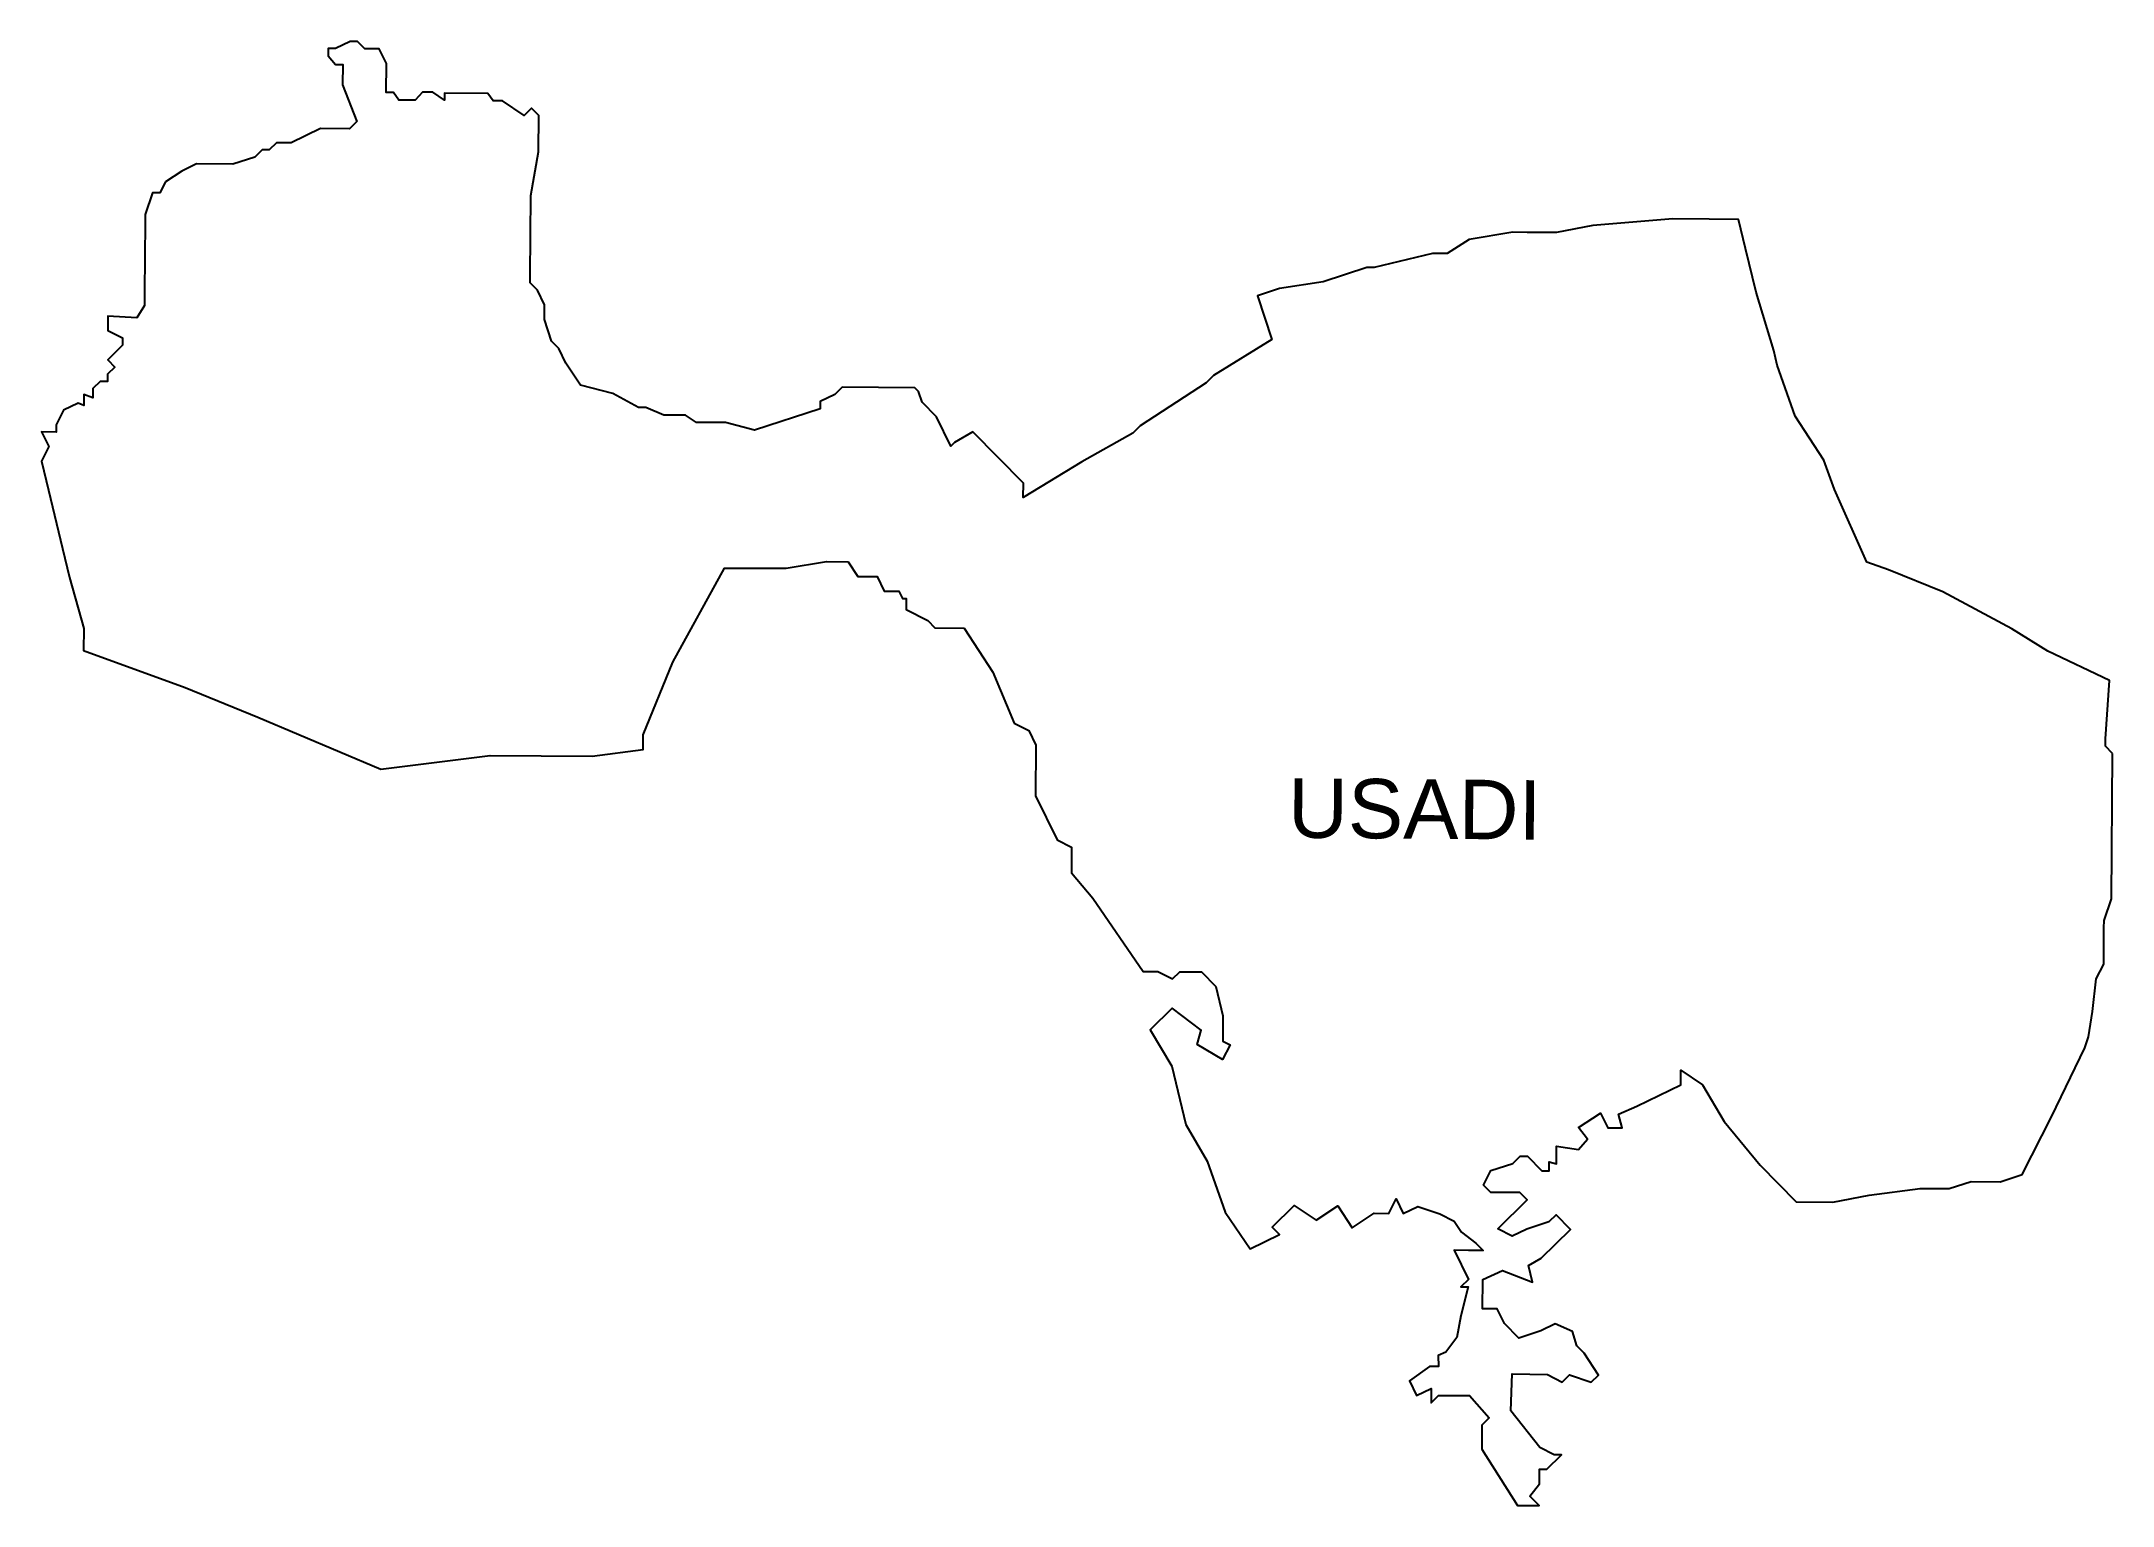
# Model space of a CAD drawing. Header units: metres. Extents: x 281636 to 292461, y 2021459 to 2023910.
# Drawn here: x 289273 to 292461, y 2021459 to 2023712 of the extents above; entities that cross this region are included whole.
import ezdxf

# ---------------------------------------------------------------- set-up
doc = ezdxf.new("R2010")
doc.units = ezdxf.units.M
doc.layers.add('VILLAGE BOUNDRY', color=10, linetype='Continuous')
doc.layers.add('VILLAGE NAME', color=250, linetype='Continuous')
doc.styles.get("Standard").update_dxf_attribs({"font": 'simplex.shx'})

msp = doc.modelspace()

# ---------------------------------------------------------------- texts
at = {"layer": 'VILLAGE NAME', "insert": (291192.6, 2022578.1), "char_height": 91.425, "attachment_point": 1, "rotation": 359.5442}
msp.add_mtext_dynamic_manual_height_columns('{\\fArial|b0|i0|c0|p34;USADI}', width=661.323, gutter_width=457.1, heights=[0], dxfattribs=at)

# ---------------------------------------------------------------- linework, layer by layer
at = {"layer": 'VILLAGE BOUNDRY'}
msp.add_lwpolyline([(292461.4, 2022616.4), (292450.3, 2022627.7), (292450.3, 2022638.9), (292456.6, 2022728.4), (292361.8, 2022773.9), (292306.1, 2022808), (292200.1, 2022864.8), (292116.4, 2022899), (292082.9, 2022910.5), (292033.4, 2023022.8), (292016.9, 2023067.7), (291972.7, 2023135.3), (291945.3, 2023213.9), (291939.9, 2023236.3), (291912.6, 2023326.1), (291896.3, 2023393.4), (291885.4, 2023438.3), (291840.6, 2023438.6), (291784.6, 2023439), (291661.4, 2023428.8), (291605.3, 2023418.1), (291571.7, 2023418.3), (291560.5, 2023418.4), (291538.1, 2023418.6), (291470.8, 2023407.6), (291437.1, 2023385.8), (291414.7, 2023385.9), (291325, 2023364.2), (291313.7, 2023364.3), (291246.4, 2023342.4), (291179.1, 2023331.7), (291145.4, 2023320.8), (291167.3, 2023253.4), (291077.3, 2023198.1), (291066, 2023187), (290964.7, 2023120.6), (290953.4, 2023109.5), (290874.7, 2023065.3), (290784.7, 2023010), (290784.9, 2023032.4), (290707.1, 2023111.4), (290679, 2023094.8), (290673.3, 2023089.3), (290651.3, 2023134.2), (290629.1, 2023156.8), (290623.6, 2023173.6), (290618, 2023179.3), (290506.1, 2023180.1), (290494.8, 2023169), (290472.3, 2023158), (290472.2, 2023146.8), (290371.2, 2023114), (290326.5, 2023125.5), (290281.7, 2023125.9), (290265, 2023137.2), (290231.4, 2023137.2), (290203.5, 2023148.8), (290192.3, 2023148.9), (290153.2, 2023170.4), (290103, 2023183.2), (290080.8, 2023217), (290069.8, 2023239.5), (290058.7, 2023250.8), (290047.8, 2023284.4), (290047.9, 2023306.8), (290036.9, 2023329.3), (290025.8, 2023340.6), (290025.9, 2023351.8), (290026.8, 2023475), (290038.5, 2023542.1), (290038.9, 2023598), (290027.9, 2023609.3), (290016.6, 2023598.2), (289983.2, 2023620.9), (289969, 2023620.9), (289960.8, 2023632.2), (289893.7, 2023632.8), (289893.6, 2023621.6), (289875.8, 2023634.1), (289860.1, 2023634.1), (289848.8, 2023621.9), (289837.6, 2023622), (289823.8, 2023622), (289815.3, 2023633.4), (289804.1, 2023633.4), (289804.4, 2023678.2), (289793.4, 2023700.7), (289771, 2023700.9), (289759.9, 2023712.2), (289748.7, 2023712.3), (289726.2, 2023701.2), (289715, 2023701.3), (289714.9, 2023690.1), (289726.1, 2023677), (289737.3, 2023677), (289737, 2023645.2), (289758.9, 2023589), (289747.7, 2023577.9), (289702.9, 2023578.2), (289657.9, 2023556.2), (289635.5, 2023556.4), (289624.2, 2023545.2), (289613.1, 2023545.3), (289601.7, 2023534.2), (289568.1, 2023523.3), (289512.1, 2023523.7), (289489.6, 2023512.7), (289464.3, 2023496.1), (289455.7, 2023479.4), (289444.6, 2023479.4), (289433.1, 2023445.9), (289432.9, 2023412.3), (289432.8, 2023401.2), (289432, 2023306), (289420.4, 2023286.7), (289375.9, 2023289.6), (289375.7, 2023267.2), (289398.1, 2023255.8), (289398, 2023244.6), (289375.4, 2023222.4), (289386.5, 2023211.1), (289375.2, 2023200), (289375.1, 2023188.8), (289363.9, 2023188.9), (289352.7, 2023177.8), (289352.7, 2023163.9), (289338.5, 2023169), (289338.5, 2023151.8), (289330.1, 2023155.6), (289307.6, 2023144.5), (289296.2, 2023122.2), (289296.1, 2023111), (289273.8, 2023111.2), (289284.8, 2023088.7), (289273.4, 2023066.4), (289284.3, 2023021.5), (289306, 2022931.8), (289316.8, 2022886.9), (289338.6, 2022808.4), (289338.4, 2022774.8), (289494.7, 2022717.6), (289606.3, 2022671.9), (289796.1, 2022592.1), (289964.2, 2022613.2), (290121, 2022612), (290199.4, 2022622.6), (290199.6, 2022645), (290245.2, 2022756.6), (290324.8, 2022901.6), (290420, 2022901.6), (290481.6, 2022911.6), (290515.2, 2022911.3), (290530, 2022888.8), (290559.8, 2022888.6), (290570.8, 2022866.1), (290593.2, 2022865.9), (290598.8, 2022854.7), (290604.3, 2022854.6), (290604.3, 2022837.8), (290637.7, 2022820.8), (290648.8, 2022809.4), (290693.6, 2022809.1), (290737.8, 2022741.6), (290770.9, 2022663), (290793.1, 2022651.6), (290804.2, 2022629.1), (290803.6, 2022550.8), (290836.7, 2022483.3), (290859, 2022471.9), (290859, 2022432.7), (290892, 2022393.3), (290969.5, 2022280.7), (290991.9, 2022280.5), (291014.2, 2022269.2), (291025.5, 2022280.3), (291059, 2022280), (291081.3, 2022257.5), (291092.1, 2022212.6), (291092.1, 2022173.3), (291103, 2022167.7), (291091.6, 2022145.4), (291052.6, 2022168.1), (291058.4, 2022190.5), (291013.8, 2022224.4), (290980, 2022191.1), (291013.2, 2022134.8), (291034.8, 2022045), (291068, 2021988.8), (291095.4, 2021910.2), (291134.2, 2021853.9), (291179.1, 2021876), (291168, 2021887.3), (291201.9, 2021920.6), (291235.3, 2021898), (291269, 2021920.1), (291291.2, 2021886.3), (291325, 2021908.5), (291347.4, 2021908.3), (291358.7, 2021930.6), (291369.7, 2021908.1), (291392.2, 2021919.1), (291425.7, 2021907.7), (291448, 2021896.3), (291459.1, 2021879.4), (291481.4, 2021862.4), (291492.5, 2021851.2), (291470.1, 2021851.3), (291447.7, 2021851.5), (291469.8, 2021806.6), (291458.4, 2021795.4), (291469.7, 2021795.4), (291458.1, 2021750.7), (291452.3, 2021717.1), (291435.3, 2021694.8), (291423.2, 2021689.7), (291423.9, 2021672.5), (291410.2, 2021672.5), (291379, 2021650.5), (291390, 2021628), (291412.5, 2021639), (291412.3, 2021616.6), (291423.6, 2021627.8), (291471.7, 2021627.8), (291501.7, 2021593.6), (291490.4, 2021582.4), (291490.4, 2021545.3), (291545.4, 2021458.8), (291579, 2021458.6), (291564.5, 2021473.3), (291579.3, 2021492.2), (291579.5, 2021514.6), (291590.7, 2021514.5), (291613.2, 2021536.7), (291602, 2021536.8), (291579.7, 2021548.2), (291535.4, 2021604.5), (291537.4, 2021661.3), (291591.8, 2021660.1), (291614.1, 2021648.7), (291625.4, 2021659.8), (291658.9, 2021648.3), (291670.2, 2021659.4), (291648, 2021693.2), (291636.9, 2021704.5), (291630.2, 2021726.7), (291603.6, 2021738.3), (291581.1, 2021727.3), (291547.4, 2021716.4), (291525.2, 2021738.9), (291514.2, 2021761.4), (291491.8, 2021761.6), (291492.1, 2021806.4), (291522.1, 2021820.2), (291568.5, 2021802.3), (291562.3, 2021828.2), (291582, 2021839.3), (291627.1, 2021883.7), (291604.9, 2021906.3), (291593.6, 2021895.2), (291559.9, 2021884.2), (291537.4, 2021873.2), (291515.1, 2021884.6), (291560.3, 2021929.1), (291549.1, 2021940.3), (291504.4, 2021940.7), (291493.2, 2021951.9), (291504.6, 2021974.3), (291538.3, 2021985.2), (291549.6, 2021996.3), (291560.8, 2021996.2), (291583, 2021973.7), (291594.2, 2021973.6), (291594.2, 2021987.6), (291605.5, 2021984.7), (291605.5, 2022011.8), (291639.2, 2022006.8), (291653.2, 2022022.6), (291639.5, 2022040.4), (291673.3, 2022062.5), (291684.3, 2022040.1), (291706.7, 2022039.9), (291701, 2022061.1), (291729.3, 2022073.3), (291796.8, 2022106.4), (291797, 2022128.8), (291830.4, 2022106.2), (291863.5, 2022049.9), (291919, 2021982.3), (291974.6, 2021925.9), (292030.6, 2021925.4), (292086.6, 2021936.2), (292165.1, 2021946.8), (292209.9, 2021946.4), (292243.6, 2021957.4), (292288.3, 2021957), (292322, 2021968), (292367.5, 2022057.2), (292418.7, 2022163.2), (292424.4, 2022180), (292430.3, 2022219.1), (292436.3, 2022269.4), (292447.7, 2022291.8), (292447.9, 2022314.2), (292448.1, 2022347.8), (292448.2, 2022358.9), (292459.7, 2022392.4)], close=True, dxfattribs=at)

msp.set_redraw_order([(e.dxf.handle, doc.entitydb.next_handle()) for e in msp.query("TEXT MTEXT ATTDEF DIMENSION ARC_DIMENSION")])  # texts and dimensions are drawn at this point

doc.saveas('drawing.dxf')
